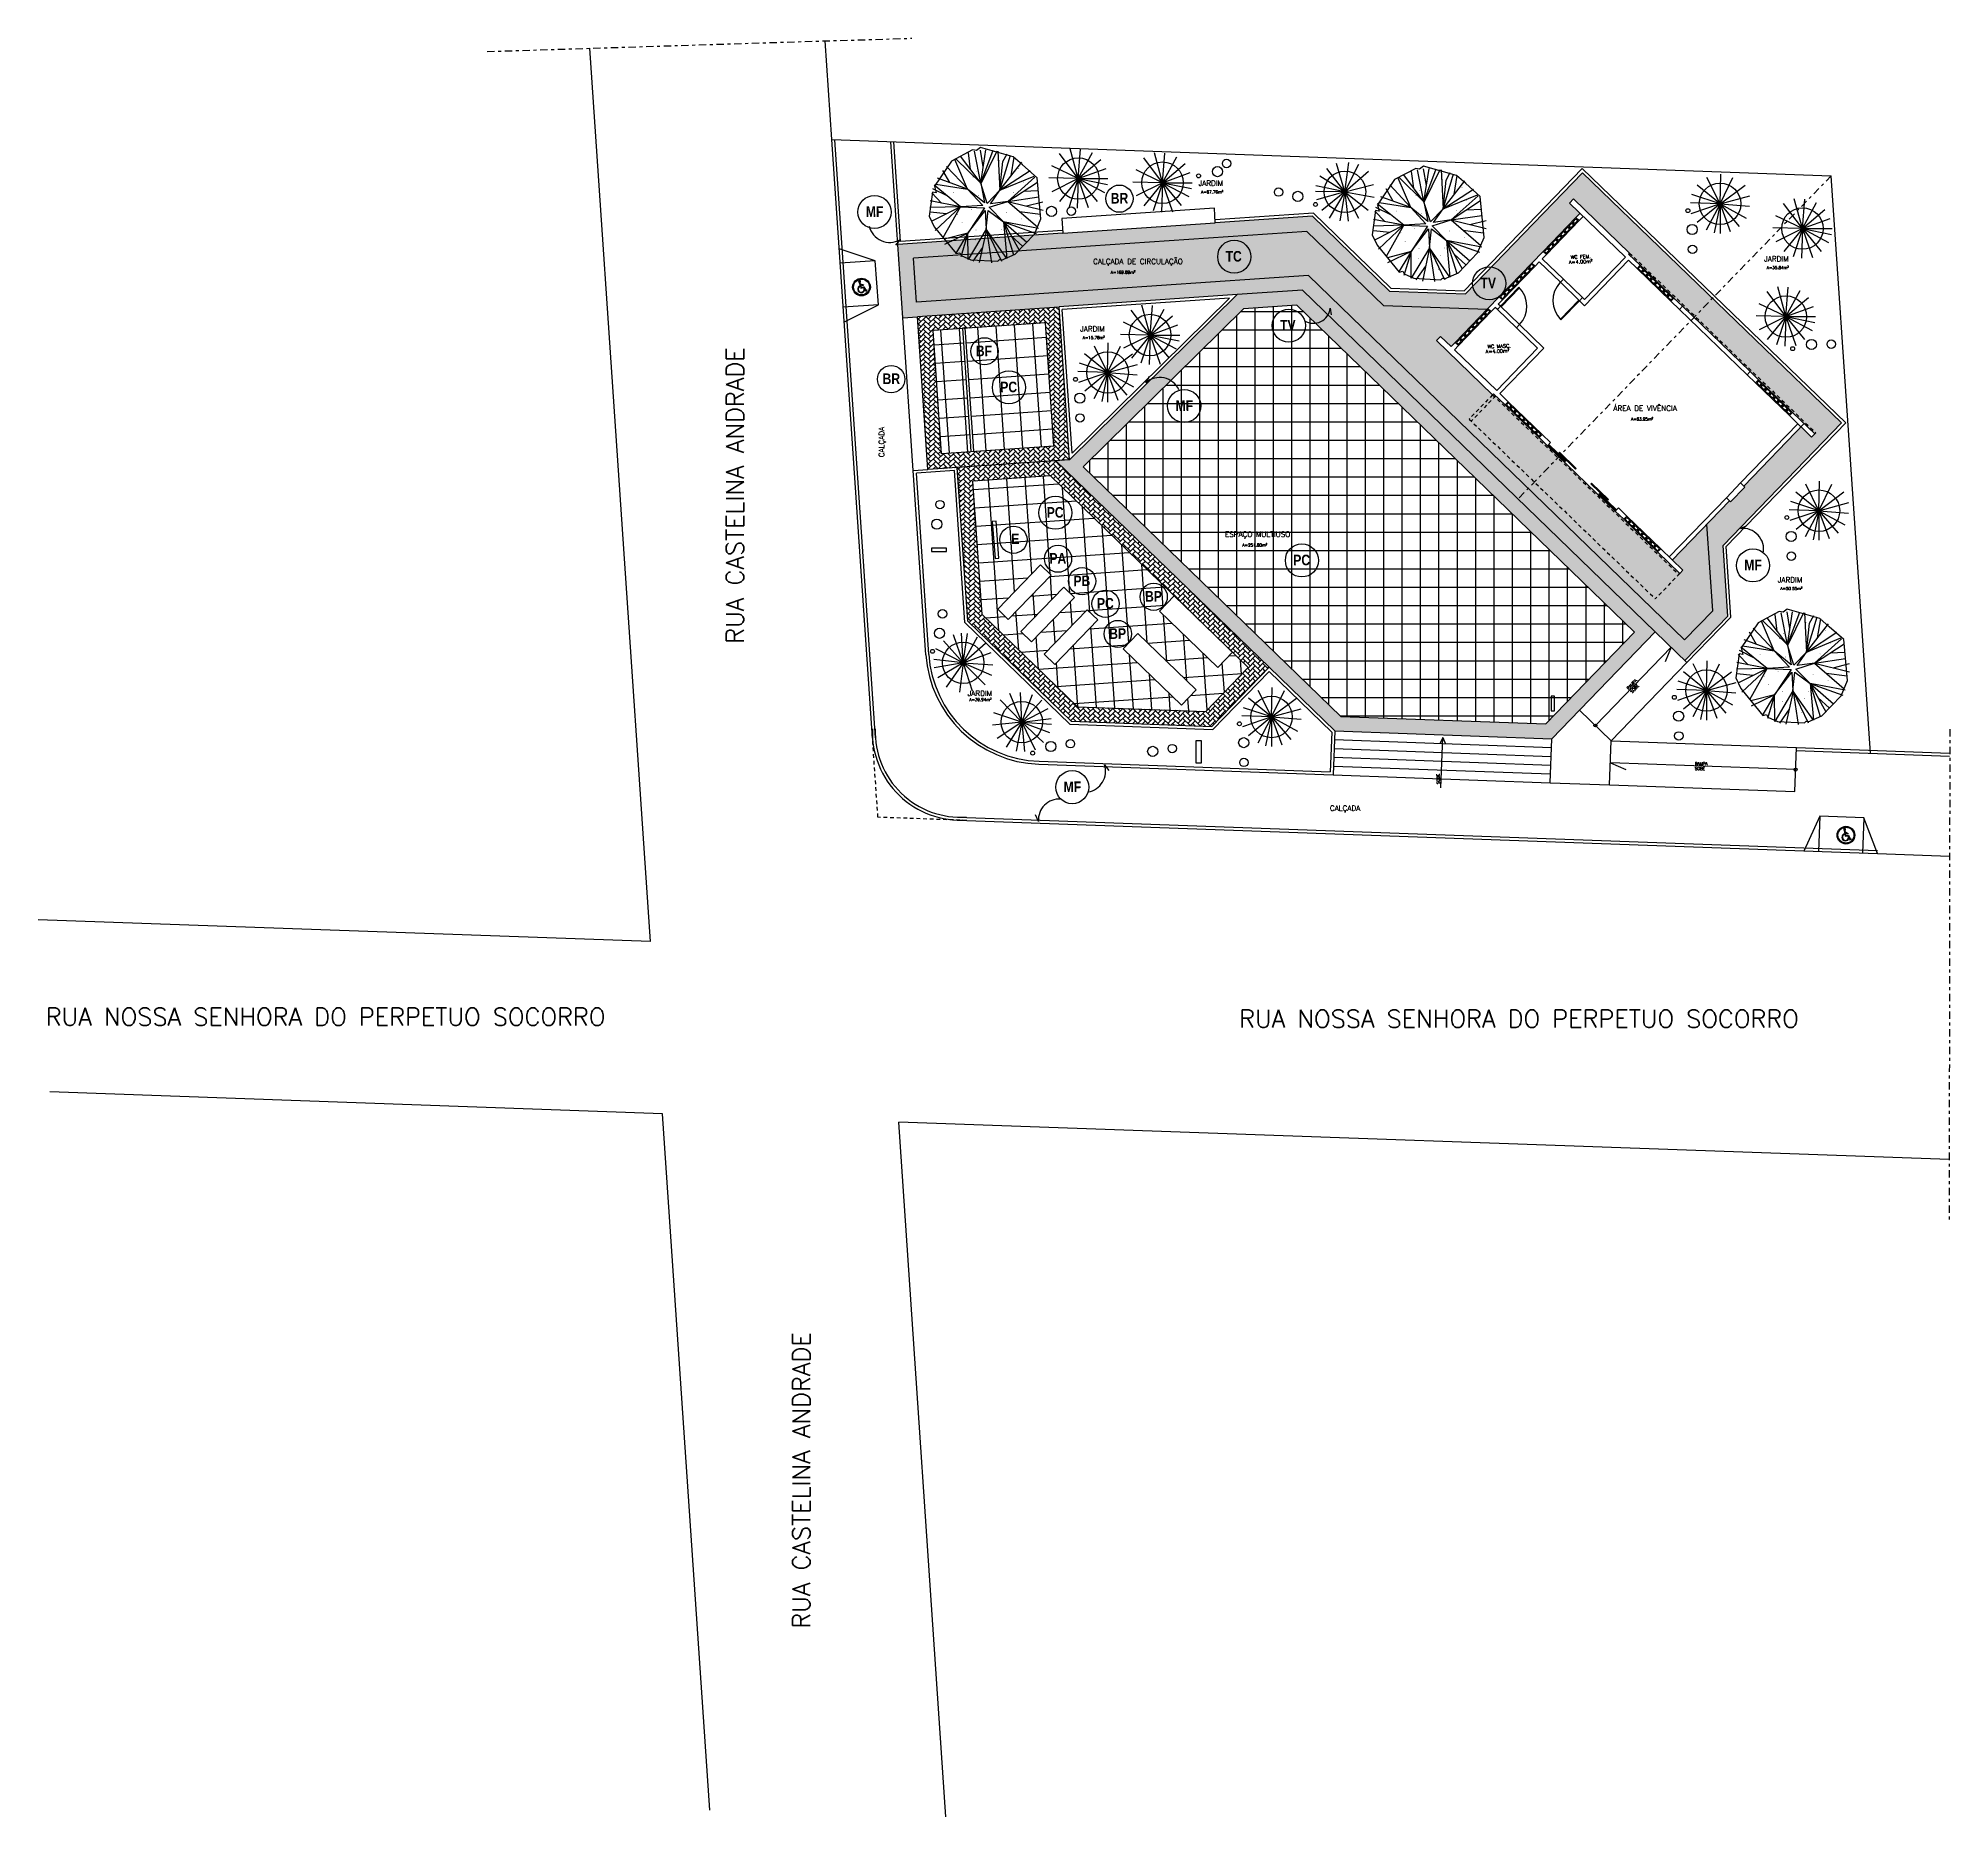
# Model space of a CAD drawing. Extents: x -599692 to 1491, y -9431878 to -451.
# Drawn here: x 1088.7 to 1153.7, y -619.3 to -558.8 of the extents above; entities that cross this region are included whole.
import ezdxf

# ---------------------------------------------------------------- set-up
doc = ezdxf.new("R2010")
doc.units = 0
doc.header["$LTSCALE"] = 0.5
doc.header["$MEASUREMENT"] = 0
doc.linetypes.add('DASHDOT', pattern=[1, 0.5, -0.25, 0, -0.25])
doc.linetypes.add('HIDDEN', pattern=[0.375, 0.25, -0.125])
for name, color, linetype in [('1', 1, 'CONTINUOUS'), ('DEMOLIR', 253, 'HIDDEN'), ('HACH', 8, 'CONTINUOUS'), ('HACHURA', 253, 'CONTINUOUS'), ('HACHURA1', 8, 'CONTINUOUS'), ('P01', 1, 'CONTINUOUS'), ('P1', 1, 'CONTINUOUS'), ('P15', 7, 'DASHDOT'), ('P2', 2, 'CONTINUOUS'), ('P3', 3, 'CONTINUOUS'), ('P4', 6, 'CONTINUOUS'), ('P6', 4, 'CONTINUOUS'), ('PROJEÇÃO COBERTA', 252, 'HIDDEN'), ('PVISTA', 1, 'CONTINUOUS'), ('TEXT', 1, 'CONTINUOUS'), ('TEXTO', 3, 'CONTINUOUS'), ('VEGETAÇÃO', 2, 'CONTINUOUS')]:
    doc.layers.add(name, color=color, linetype=linetype)
doc.styles.add('ARIAL', font='ARIALNB.TTF')
doc.styles.add('ROMANS', font='romans')
pattern_1 = [(45, (120.0618, -228.11359), (1e-17, 0.169705627), [0.36, -0.12]), (135, (120.14665, -228.02874), (1e-17, 0.169705627), [0.36, -0.12])]
pattern_2 = [(4, (120.0618, -228.1136), (-0.0435978, 0.62347753), []), (94, (120.0618, -228.1136), (-0.62347753, -0.0435978), [])]

# ---------------------------------------------------------------- blocks, each defined once
blk = doc.blocks.new('PALM')
at = {"layer": 'VEGETAÇÃO'}
for p, q in [((-0.555, 0.329), (-1.001, 1.151)), ((-0.836, 1.282), (-0.138, 0.618)), ((-0.555, 0.329), (-0.836, 1.282)), ((-0.138, 0.618), (-0.71, 1.379)), ((-0.143, 0.623), (-0.456, 1.48)), ((-0.143, 0.623), (-0.134, 1.538)), ((-0.138, 1.123), (0.048, 1.54)), ((-0.138, 0.618), (0.179, 1.521)), ((0.179, 1.521), (0.325, 0.819)), ((0.325, 0.819), (0.389, 1.485)), ((0.325, 0.819), (0.546, 1.432)), ((0.325, 0.819), (0.883, 1.244)), ((0.325, 0.819), (0.916, 1.109)), ((0.954, 1.073), (0.662, 0.162)), ((-0.555, 0.329), (-1.279, 0.745)), ((-0.833, 0.657), (-1.196, 0.877)), ((-0.555, 0.329), (-1.121, 0.995)), ((-0.01, 0.126), (-0.138, 0.618)), ((-0.138, 0.618), (-0.089, 0.109)), ((0.325, 0.819), (-0.01, 0.126)), ((0.024, 0.059), (0.325, 0.819)), ((0.662, 0.162), (1.202, 0.925)), ((0.662, 0.162), (1.341, 0.699)), ((-1.52, 0.317), (-0.555, 0.329)), ((-0.555, 0.329), (-1.483, 0.464)), ((-0.561, -0.234), (-1.483, 0.284)), ((-0.095, 0.025), (-0.561, -0.233)), ((-0.089, 0.109), (-0.555, 0.329)), ((-0.555, 0.329), (-0.095, 0.025)), ((0.662, 0.162), (0.024, 0.059)), ((0.081, 0.008), (0.662, 0.162)), ((0.571, -0.344), (0.081, 0.008)), ((0.662, 0.162), (1.466, 0.347)), ((0.662, 0.162), (1.495, 0.168)), ((0.662, 0.162), (1.477, -0.263)), ((0.992, 0.423), (1.433, 0.469)), ((1.184, 0.166), (1.501, -0.054)), ((-0.561, -0.234), (-1.536, -0.194)), ((-0.924, -0.03), (-1.491, -0.069)), ((-1.081, -0.212), (-1.49, -0.411)), ((-0.561, -0.234), (-1.354, -0.52)), ((-0.561, -0.234), (-1.241, -0.905)), ((-1.147, -1.018), (-0.561, -0.234)), ((-0.292, -0.484), (-1.123, -1.043)), ((-0.292, -0.484), (-0.987, -1.169)), ((-0.292, -0.484), (-0.716, -1.345)), ((-0.561, -0.233), (-0.112, -0.077)), ((-0.292, -0.484), (-0.381, -1.468)), ((-0.292, -0.484), (-0.027, -0.071)), ((-0.112, -0.077), (-0.292, -0.484)), ((-0.292, -0.484), (-0.217, -1.263)), ((-0.029, -1.51), (-0.292, -0.484)), ((-0.027, -0.071), (0.255, -0.569)), ((0.255, -0.569), (0.047, -0.066)), ((0.047, -0.066), (0.571, -0.344)), ((1.434, -0.306), (0.571, -0.344)), ((0.571, -0.344), (1.423, -0.469)), ((0.571, -0.344), (1.064, -1.055)), ((0.577, -0.353), (1.247, -0.83)), ((1.057, -0.044), (1.492, -0.162)), ((1.072, -0.418), (1.322, -0.704)), ((-0.922, -0.59), (-1.304, -0.684)), ((-0.507, -0.922), (-0.487, -1.439)), ((0.246, -0.564), (-0.003, -1.51)), ((0.255, -0.569), (0.103, -1.505)), ((0.246, -0.564), (0.931, -1.175)), ((1.042, -1.077), (0.246, -0.564)), ((0.255, -0.569), (0.591, -1.381)), ((0.255, -0.569), (0.296, -1.476)), ((0.275, -1.015), (0.439, -1.439)), ((0.596, -0.875), (0.745, -1.303)), ((-0.217, -1.263), (-0.285, -1.488))]:
    blk.add_line(p, q, dxfattribs=at)
blk.add_lwpolyline([(-0.705, 1.357), (-1.04, 1.123), (-1.439, 0.492), (-1.527, 0.05), (-1.205, -1.011), (-0.755, -1.276), (-0.464, -1.44), (0.454, -1.51), (0.543, -1.409), (0.65, -1.409), (1.15, -0.998), (1.461, -0.24), (1.385, -0.076), (1.486, -0.076), (1.442, 0.58), (1.252, 0.833), (0.53, 1.427), (0.435, 1.382), (0.384, 1.446), (0.106, 1.509), (-0.616, 1.401), (-0.648, 1.351), (-0.73, 1.351)], close=True, dxfattribs=at)
for points, const_width in [([(-0.494, 1.142, 1), (-0.484, 1.142, 1)], 0.00956), ([(-0.007, 1.414, 1), (0.003, 1.414, 1)], 0.00956), ([(-0.551, 0.543, 1), (-0.541, 0.543, 1)], 0.00956), ([(-0.488, 0.764, 1), (-0.478, 0.764, 1)], 0.00956), ([(0.082, 0.959, 1), (0.092, 0.959, 1)], 0.00956), ([(0.126, 0.694, 1), (0.136, 0.694, 1)], 0.00956), ([(0.531, 0.58, 1), (0.541, 0.58, 1)], 0.00956), ([(-1.045, 0.025, 1), (-1.035, 0.025, 1)], 0.00956), ([(-1.019, 0.157, 1), (-1.01, 0.157, 1)], 0.00956), ([(-0.589, 0.069, 1), (-0.579, 0.069, 1)], 0.00956), ([(0.354, 0.183, 1), (0.364, 0.183, 1)], 0.00956), ([(0.69, 0.378, 1), (0.699, 0.378, 1)], 0.00956), ([(-1.38, -0.36, 1), (-1.371, -0.36, 1)], 0.00956), ([(-0.665, -0.506, 1), (-0.655, -0.506, 1)], 0.00956), ([(0.24, -0.24, 1), (0.25, -0.24, 1)], 0.00956), ([(0.726, -0.184, 1), (0.727, -0.184, 1)], 0.000956), ([(0.924, -0.177, 1), (0.934, -0.177, 1)], 0.00956), ([(-0.88, -0.828, 1), (-0.871, -0.828, 1)], 0.00956), ([(0.418, -0.847, 1), (0.427, -0.847, 1)], 0.00956), ([(0.487, -0.689, 1), (0.497, -0.689, 1)], 0.00956), ([(-0.678, -1.156, 1), (-0.668, -1.156, 1)], 0.00956), ([(-0.121, -1.263, 1), (-0.111, -1.263, 1)], 0.00956)]:
    blk.add_lwpolyline(points, format="xyb", close=True, dxfattribs=dict(at, const_width=const_width))
blk = doc.blocks.new('A$C09504A52')
at = {"layer": 'VEGETAÇÃO', "linetype": 'Continuous', "ltscale": 3, "xscale": 2.1, "yscale": 2.1, "zscale": 2.1}
blk.add_blockref('PALM', (3.23, 3.17), dxfattribs=at)
blk = doc.blocks.new('A$C44756B37')
at = {"layer": 'PVISTA'}
for p, q in [((0.126, 0.484), (0.143, 0.324)), ((0.146, 0.304), (0.155, 0.219)), ((0.155, 0.483), (0.162, 0.42)), ((0.155, 0.219), (0.287, 0.219)), ((0.162, 0.42), (0.302, 0.338)), ((0.166, 0.385), (0.181, 0.248)), ((0.166, 0.385), (0.287, 0.314)), ((0.181, 0.248), (0.306, 0.248)), ((0.302, 0.338), (0.287, 0.314)), ((0.287, 0.219), (0.304, 0.177)), ((0.306, 0.248), (0.375, 0.079)), ((0.322, 0.133), (0.359, 0.042)), ((0.359, 0.042), (0.42, 0.067)), ((0.375, 0.079), (0.409, 0.093)), ((0.409, 0.093), (0.42, 0.067))]:
    blk.add_line(p, q, dxfattribs=at)
blk.add_lwpolyline([(0.146, 0.304, 2.388986), (0.304, 0.177, -0.830114)], format="xyb", dxfattribs=at)
for centre, radius, start, end in [((0.162, 0.163), 0.163, 96.68672, 349.39311), ((0.143, 0.53), 0.0491, 284.79355, 250.31075)]:
    blk.add_arc(centre, radius, start, end, dxfattribs=at)
blk = doc.blocks.new('A$C6E743D22')
at = {"layer": '1', "ltscale": 3}
h = blk.add_hatch(color=256, dxfattribs=at)
h.paths.add_polyline_path([(0, 0.408, 1), (0.816, 0.408, 1)])
h.paths.add_polyline_path([(0.776, 0.408, -1), (0.04, 0.408, -1)], flags=16)
h.paths.add_polyline_path([(0.624, 0.24), (0.635, 0.213), (0.574, 0.188), (0.537, 0.279, -0.360974), (0.377, 0.147, -0.943286), (0.359, 0.471), (0.341, 0.631, -6.596073), (0.37, 0.63), (0.377, 0.567), (0.517, 0.485), (0.502, 0.46), (0.381, 0.531), (0.396, 0.395), (0.522, 0.395), (0.59, 0.226)], flags=0)
h.paths.add_polyline_path([(0.519, 0.324, -2.386956), (0.361, 0.451), (0.37, 0.366), (0.502, 0.366)], flags=0)
h = blk.add_hatch(color=256, dxfattribs=at)
h.paths.add_polyline_path([(0.37, 0.63), (0.377, 0.567), (0.517, 0.485), (0.502, 0.46), (0.381, 0.531), (0.396, 0.395), (0.522, 0.395), (0.59, 0.226), (0.624, 0.24), (0.635, 0.213), (0.574, 0.188), (0.537, 0.279, -0.360974), (0.377, 0.147, -0.943286), (0.359, 0.471), (0.341, 0.631, -6.596073)])
h.paths.add_polyline_path([(0.519, 0.324), (0.502, 0.366), (0.37, 0.366), (0.361, 0.451, 2.386956)])
at = {"layer": 'TEXT'}
for radius in [0.408, 0.368]:
    blk.add_circle((0.408, 0.408), radius, dxfattribs=at)
at = {"layer": 'HACH', "ltscale": 3}
blk.add_blockref('A$C44756B37', (0.215, 0.147), dxfattribs=at)
blk = doc.blocks.new('A$C206D7CE9')
at = {"layer": 'HACH', "ltscale": 3, "xscale": 5.510876380422942, "yscale": 5.510876380422942, "zscale": 5.510876380422942}
blk.add_blockref('A$C6E743D22', (0, 0), dxfattribs=at)
blk = doc.blocks.new('A$C53B24436')
at = {"layer": 'PVISTA', "xscale": 0.2675669915776192, "yscale": 0.2675669915776192, "zscale": 0.2675669915776192, "rotation": 16.99718398011538}
blk.add_blockref('A$C206D7CE9', (-0.07, 0.03), dxfattribs=at)

msp = doc.modelspace()

# ---------------------------------------------------------------- hatches: boundary and pattern name
at = {"layer": 'HACHURA'}
h = msp.add_hatch(dxfattribs=at)
h.set_pattern_fill('AR-HBONE', color=256, scale=0.03, style=0)
h.set_pattern_definition(pattern_1)
h.paths.add_polyline_path([(1118.45, -566.299), (1118.552, -567.796), (1131.873, -566.889), (1144.661, -579.278), (1145.622, -578.287), (1145.422, -575.347), (1144.245, -576.566), (1144.605, -576.913), (1144.5, -577.021), (1143.745, -576.291), (1142.594, -575.18), (1142.306, -574.902), (1140.005, -572.679), (1139.717, -572.401), (1138.566, -571.29), (1138.17, -570.908), (1138.135, -570.944), (1136.229, -569.103), (1136.368, -568.959), (1136.728, -569.306), (1136.867, -569.163), (1137.953, -568.038), (1134.422, -567.909), (1131.821, -565.389)])
h = msp.add_hatch(dxfattribs=at)
h.set_pattern_fill('AR-HBONE', color=256, scale=0.03, style=0)
h.set_pattern_definition(pattern_1)
h.paths.add_polyline_path([(1118.586, -568.294), (1118.939, -573.487), (1119.937, -573.419), (1123.752, -573.159), (1123.399, -567.967)])
h.paths.add_polyline_path([(1122.934, -568.5), (1123.219, -572.694), (1119.404, -572.954), (1119.118, -568.759)], flags=16)
h = msp.add_hatch(dxfattribs=at)
h.set_pattern_fill('AR-HBONE', color=256, scale=0.03, style=0)
h.set_pattern_definition(pattern_1)
h.paths.add_polyline_path([(1129.448, -567.539), (1123.752, -573.159), (1123.288, -573.191), (1130.534, -580.211), (1132.766, -582.373), (1140.15, -582.641), (1143.667, -579.011), (1131.67, -567.388)])
h.paths.add_polyline_path([(1131.481, -567.902), (1142.96, -579.022), (1139.946, -582.134), (1132.976, -581.881), (1124.221, -573.399), (1129.667, -568.025)], flags=16)
h.paths.add_polyline_path([(1129.608, -575.983), (1130.572, -575.983), (1130.572, -576.158), (1129.608, -576.158)], flags=8)
h.paths.add_polyline_path([(1128.989, -575.554), (1131.53, -575.554), (1131.53, -575.884), (1128.989, -575.884)], flags=8)
h = msp.add_hatch(dxfattribs=at)
h.set_pattern_fill('NET', color=256, scale=5, style=0)
h.set_pattern_definition([(0, (120.0618, -228.1136), (0, 0.625), []), (90, (120.0618, -228.1136), (-0.625, 4e-17), [])])
h.paths.add_polyline_path([(1131.481, -567.902), (1129.667, -568.025), (1124.221, -573.399), (1132.976, -581.881), (1139.946, -582.134), (1142.96, -579.022)])
h.paths.add_polyline_path([(1129.608, -576.158), (1130.572, -576.158), (1130.572, -575.983), (1129.608, -575.983)], flags=24)
h.paths.add_polyline_path([(1128.989, -575.884), (1131.53, -575.884), (1131.53, -575.554), (1128.989, -575.554)], flags=24)
h = msp.add_hatch(dxfattribs=at)
h.set_pattern_fill('NET', color=256, scale=5, angle=4, style=0)
h.set_pattern_definition(pattern_2)
h.paths.add_polyline_path([(1122.934, -568.5), (1120.208, -568.685), (1120.501, -572.879), (1123.219, -572.694)])
h.paths.add_polyline_path([(1120.108, -568.692), (1119.118, -568.759), (1119.404, -572.954), (1120.401, -572.886)])
h = msp.add_hatch(dxfattribs=at)
h.set_pattern_fill('NET', color=256, scale=5, angle=4, style=0)
h.set_pattern_definition(pattern_2)
h.paths.add_polyline_path([(1123.1, -573.705), (1120.47, -573.884), (1120.778, -578.417), (1124.018, -581.555), (1128.382, -581.714), (1129.827, -580.222), (1129.295, -579.706), (1128.798, -580.221), (1126.812, -578.304), (1127.312, -577.786)])
h.paths.add_polyline_path([(1123.556, -577.49), (1123.916, -577.837), (1122.457, -579.348), (1122.097, -579)], flags=16)
h.paths.add_polyline_path([(1123.128, -577.074), (1121.669, -578.585), (1121.31, -578.237), (1122.769, -576.727)], flags=16)
h.paths.add_polyline_path([(1124.349, -578.257), (1124.709, -578.604), (1123.25, -580.115), (1122.891, -579.767)], flags=16)
h.paths.add_polyline_path([(1126.074, -579.064), (1128.059, -580.982), (1127.559, -581.5), (1125.574, -579.582)], flags=16)
at = {"layer": 'P01'}
h = msp.add_hatch(dxfattribs=at)
h.set_pattern_fill('AR-HBONE', color=256, scale=0.03, style=0)
h.set_pattern_definition(pattern_1)
h.paths.add_polyline_path([(1144.673, -579.985), (1146.136, -578.475), (1145.972, -576.072), (1149.998, -571.904), (1145.61, -567.666), (1144.984, -568.312), (1146.891, -570.155), (1147.179, -570.432), (1148.33, -571.544), (1149.085, -572.273), (1148.981, -572.381), (1148.621, -572.034), (1146.676, -574.048), (1146.712, -574.083), (1146.226, -574.586), (1146.19, -574.551), (1145.422, -575.347), (1145.622, -578.287), (1144.661, -579.278), (1131.873, -566.889), (1118.552, -567.796), (1118.45, -566.299), (1131.821, -565.389), (1134.422, -567.909), (1137.953, -568.038), (1137.978, -568.012), (1138.36, -567.616), (1139.472, -566.465), (1139.854, -566.069), (1140.965, -564.918), (1141.104, -564.775), (1140.744, -564.427), (1140.883, -564.283), (1142.79, -566.124), (1142.755, -566.16), (1143.151, -566.542), (1144.302, -567.654), (1144.589, -567.932), (1144.984, -568.312), (1145.61, -567.666), (1141.186, -563.394), (1137.211, -567.51), (1134.632, -567.417), (1132.009, -564.875), (1117.917, -565.834), (1118.087, -568.328), (1118.586, -568.294), (1123.399, -567.967), (1123.398, -567.951), (1129.448, -567.539), (1131.67, -567.388)])
h = msp.add_hatch(dxfattribs=at)
h.set_pattern_fill('AR-HBONE', color=256, scale=0.03, style=0)
h.set_pattern_definition(pattern_1)
h.paths.add_polyline_path([(1123.288, -573.191), (1119.937, -573.419), (1120.292, -578.642), (1123.807, -582.048), (1128.586, -582.222), (1130.534, -580.211)])
h.paths.add_polyline_path([(1129.827, -580.222), (1128.382, -581.714), (1124.018, -581.555), (1120.778, -578.417), (1120.47, -573.884), (1123.1, -573.705)], flags=16)

# ---------------------------------------------------------------- linework, layer by layer
at = {"layer": 'DEMOLIR'}
for p, q in [((1117.238, -585.312), (1117.033, -582.303)), ((1120.252, -585.421), (1117.238, -585.312))]:
    msp.add_line(p, q, dxfattribs=at)
at = {"layer": 'HACHURA1', "linetype": 'Continuous'}
for p, q in [((1117.993, -565.668), (1117.834, -565.854)), ((1132.616, -568), (1132.645, -568.231)), ((1126.347, -570.536), (1126.466, -570.322)), ((1146.559, -575.493), (1146.779, -575.385)), ((1124.943, -583.528), (1125.093, -583.722)), ((1122.695, -585.455), (1122.597, -585.23))]:
    msp.add_line(p, q, dxfattribs=at)
for centre, radius, start, end in [((1117.638, -565.049), 0.713, 192.90255, 299.84069), ((1132.046, -567.941), 0.573, 237.77669, 354.07188), ((1126.819, -571.071), 0.713, 24.49942, 131.43756), ((1146.638, -576.201), 0.713, 349.42946, 96.3676), ((1124.265, -583.749), 0.713, 279.63811, 18.09459), ((1123.406, -585.404), 0.713, 86.47191, 184.06463)]:
    msp.add_arc(centre, radius, start, end, dxfattribs=at)
at = {"layer": 'P1'}
for p, q in [((1139.854, -566.069), (1140.965, -564.918)), ((1141.073, -565.023), (1139.962, -566.174)), ((1140.656, -565.454), (1140.548, -565.35)), ((1140.795, -565.31), (1140.687, -565.206)), ((1140.934, -565.167), (1140.826, -565.062)), ((1118.087, -568.328), (1117.917, -565.834)), ((1131.821, -565.389), (1118.45, -566.299)), ((1134.422, -567.909), (1131.821, -565.389)), ((1140.101, -566.03), (1139.993, -565.926)), ((1140.24, -565.886), (1140.132, -565.782)), ((1140.378, -565.742), (1140.271, -565.638)), ((1140.517, -565.598), (1140.41, -565.494)), ((1118.552, -567.796), (1118.45, -566.299)), ((1139.472, -566.465), (1138.36, -567.616)), ((1138.468, -567.72), (1139.58, -566.569)), ((1139.441, -566.713), (1139.333, -566.609)), ((1143.046, -566.65), (1144.197, -567.762)), ((1144.302, -567.654), (1143.151, -566.542)), ((1143.19, -566.789), (1143.294, -566.681)), ((1131.873, -566.889), (1118.552, -567.796)), ((1144.661, -579.278), (1131.873, -566.889)), ((1138.746, -567.432), (1138.638, -567.328)), ((1138.885, -567.289), (1138.777, -567.184)), ((1139.024, -567.145), (1138.916, -567.041)), ((1139.163, -567.001), (1139.055, -566.897)), ((1139.302, -566.857), (1139.194, -566.753)), ((1140.438, -567.12), (1141.085, -567.745)), ((1140.542, -567.012), (1141.189, -567.637)), ((1143.334, -566.928), (1143.438, -566.82)), ((1143.478, -567.067), (1143.582, -566.959)), ((1143.622, -567.206), (1143.726, -567.098)), ((1143.766, -567.345), (1143.87, -567.237)), ((1123.399, -567.967), (1118.586, -568.294)), ((1131.67, -567.388), (1129.448, -567.539)), ((1131.481, -567.902), (1129.667, -568.025)), ((1142.96, -579.022), (1131.481, -567.902)), ((1143.667, -579.011), (1131.67, -567.388)), ((1134.422, -567.909), (1137.953, -568.038)), ((1138.401, -567.934), (1139.049, -568.559)), ((1138.607, -567.576), (1138.499, -567.472)), ((1143.91, -567.484), (1144.014, -567.376)), ((1144.053, -567.623), (1144.158, -567.515)), ((1146.891, -570.155), (1144.589, -567.932)), ((1122.934, -568.5), (1119.118, -568.759)), ((1123.219, -572.694), (1122.934, -568.5)), ((1124.221, -573.399), (1129.667, -568.025)), ((1137.978, -568.012), (1136.867, -569.163)), ((1136.975, -569.267), (1138.086, -568.116)), ((1137.53, -568.691), (1137.422, -568.587)), ((1137.669, -568.547), (1137.561, -568.443)), ((1137.808, -568.404), (1137.7, -568.299)), ((1137.947, -568.26), (1137.839, -568.156)), ((1138.297, -568.041), (1138.944, -568.667)), ((1144.485, -568.04), (1146.787, -570.262)), ((1119.404, -572.954), (1119.118, -568.759)), ((1137.114, -569.123), (1137.006, -569.019)), ((1137.253, -568.979), (1137.145, -568.875)), ((1137.391, -568.835), (1137.284, -568.731)), ((1147.075, -570.54), (1148.226, -571.652)), ((1148.33, -571.544), (1147.179, -570.432)), ((1147.219, -570.679), (1147.323, -570.571)), ((1139.821, -572.293), (1138.67, -571.182)), ((1147.362, -570.818), (1147.467, -570.71)), ((1147.506, -570.957), (1147.61, -570.849)), ((1147.65, -571.096), (1147.754, -570.988)), ((1147.794, -571.235), (1147.898, -571.127)), ((1138.566, -571.29), (1139.717, -572.401)), ((1138.71, -571.429), (1138.814, -571.321)), ((1138.854, -571.568), (1138.958, -571.46)), ((1138.997, -571.707), (1139.102, -571.599)), ((1139.141, -571.846), (1139.246, -571.738)), ((1139.285, -571.985), (1139.389, -571.877)), ((1147.938, -571.374), (1148.042, -571.266)), ((1148.082, -571.513), (1148.186, -571.405)), ((1139.429, -572.124), (1139.533, -572.016)), ((1139.573, -572.262), (1139.677, -572.155)), ((1146.568, -573.944), (1148.513, -571.93)), ((1146.676, -574.048), (1148.725, -571.926)), ((1123.219, -572.694), (1119.404, -572.954)), ((1123.752, -573.159), (1119.937, -573.419)), ((1140.005, -572.679), (1142.306, -574.902)), ((1123.1, -573.705), (1120.47, -573.884)), ((1129.827, -580.222), (1123.1, -573.705)), ((1130.534, -580.211), (1123.288, -573.191)), ((1132.976, -581.881), (1124.221, -573.399)), ((1120.778, -578.417), (1120.47, -573.884)), ((1144.137, -576.461), (1146.082, -574.447)), ((1143.849, -576.184), (1142.698, -575.072)), ((1144.245, -576.566), (1146.19, -574.551)), ((1142.594, -575.18), (1143.745, -576.291)), ((1142.738, -575.319), (1142.842, -575.211)), ((1142.882, -575.458), (1142.986, -575.35)), ((1143.026, -575.597), (1143.13, -575.489)), ((1143.17, -575.736), (1143.274, -575.628)), ((1143.313, -575.875), (1143.418, -575.767)), ((1145.622, -578.287), (1145.422, -575.347)), ((1143.457, -576.014), (1143.562, -575.906)), ((1143.601, -576.153), (1143.705, -576.045)), ((1145.622, -578.287), (1144.661, -579.278)), ((1124.018, -581.555), (1120.778, -578.417)), ((1142.96, -579.022), (1139.946, -582.134)), ((1143.667, -579.011), (1144.744, -580.055)), ((1141.629, -582.193), (1144.206, -579.533)), ((1144.206, -579.533), (1143.998, -580.031)), ((1144.206, -579.533), (1144.206, -579.533)), ((1128.382, -581.714), (1129.827, -580.222)), ((1124.018, -581.555), (1128.382, -581.714)), ((1132.976, -581.881), (1139.946, -582.134)), ((1132.755, -582.673), (1140.139, -582.941)), ((1132.766, -582.373), (1140.15, -582.641)), ((1136.44, -582.599), (1136.347, -582.79)), ((1136.378, -584.311), (1136.44, -582.599)), ((1136.44, -582.599), (1136.519, -582.796)), ((1132.723, -583.573), (1140.106, -583.841)), ((1132.733, -583.273), (1140.117, -583.541)), ((1132.744, -582.973), (1140.128, -583.241)), ((1148.436, -583.693), (1142.14, -583.464)), ((1142.14, -583.464), (1142.67, -583.694)), ((1132.712, -583.872), (1140.096, -584.14))]:
    msp.add_line(p, q, dxfattribs=at)
for centre, radius in [((1125.447, -564.275), 0.463), ((1117.122, -564.729), 0.563), ((1129.352, -566.249), 0.563), ((1138.019, -567.155), 0.563), ((1131.206, -568.594), 0.563), ((1120.861, -569.466), 0.463), ((1117.69, -570.413), 0.463), ((1121.691, -570.693), 0.563), ((1127.651, -571.326), 0.563), ((1123.271, -574.957), 0.563), ((1121.845, -575.874), 0.463), ((1123.361, -576.52), 0.463), ((1131.652, -576.578), 0.563), ((1146.986, -576.748), 0.563), ((1124.178, -577.286), 0.463), ((1124.978, -578.051), 0.463), ((1126.613, -577.813), 0.463), ((1125.395, -579.079), 0.463), ((1141.629, -582.193), 0.05), ((1123.845, -584.291), 0.563), ((1148.436, -583.693), 0.05)]:
    msp.add_circle(centre, radius, dxfattribs=at)
for centre, start, end in [((1138.401, -567.934), 316, 46), ((1141.085, -567.745), 136, 226)]:
    msp.add_arc(centre, 0.9, start, end, dxfattribs=at)
at = {"layer": 'P15'}
for p, q in [((1103.957, -559.269), (1118.393, -558.818)), ((1149.647, -563.499), (1139, -574.489)), ((1153.678, -582.319), (1153.656, -599.074))]:
    msp.add_line(p, q, dxfattribs=at)
at = {"layer": 'P2'}
for p, q in [((1118.087, -568.328), (1118.586, -568.294)), ((1118.44, -573.521), (1118.087, -568.328)), ((1118.939, -573.487), (1118.586, -568.294)), ((1118.44, -573.521), (1118.939, -573.487))]:
    msp.add_line(p, q, dxfattribs=at)
at = {"layer": 'P2', "lineweight": 30}
for p, q in [((1143.667, -579.011), (1140.15, -582.641)), ((1144.744, -580.055), (1142.167, -582.715)), ((1142.167, -582.715), (1141.09, -581.671)), ((1140.096, -584.14), (1140.15, -582.641)), ((1142.113, -584.214), (1142.167, -582.715)), ((1142.167, -582.715), (1148.463, -582.943)), ((1148.409, -584.442), (1148.463, -582.943)), ((1140.096, -584.14), (1142.113, -584.214)), ((1142.113, -584.214), (1148.409, -584.442))]:
    msp.add_line(p, q, dxfattribs=at)
at = {"layer": 'P2'}
for points in [[(1123.521, -565.453), (1128.709, -565.101), (1128.677, -564.602), (1123.489, -564.954)], [(1140.753, -565.311), (1140.656, -565.412), (1140.591, -565.349), (1140.688, -565.249)], [(1140.892, -565.167), (1140.795, -565.268), (1140.73, -565.205), (1140.827, -565.105)], [(1141.031, -565.023), (1140.933, -565.124), (1140.869, -565.062), (1140.966, -564.961)], [(1140.058, -566.031), (1139.961, -566.131), (1139.896, -566.069), (1139.993, -565.968)], [(1140.197, -565.887), (1140.1, -565.987), (1140.035, -565.925), (1140.132, -565.824)], [(1140.336, -565.743), (1140.239, -565.843), (1140.174, -565.781), (1140.271, -565.68)], [(1140.475, -565.599), (1140.378, -565.7), (1140.313, -565.637), (1140.41, -565.536)], [(1140.614, -565.455), (1140.517, -565.556), (1140.452, -565.493), (1140.549, -565.393)], [(1139.301, -566.815), (1139.398, -566.714), (1139.334, -566.651), (1139.236, -566.752)], [(1139.44, -566.671), (1139.537, -566.57), (1139.472, -566.507), (1139.375, -566.608)], [(1143.089, -566.649), (1143.19, -566.747), (1143.252, -566.682), (1143.151, -566.585)], [(1138.401, -567.934), (1139.026, -567.286), (1139.048, -567.307), (1138.423, -567.954)], [(1138.745, -567.39), (1138.843, -567.289), (1138.778, -567.227), (1138.681, -567.328)], [(1138.884, -567.246), (1138.981, -567.145), (1138.917, -567.083), (1138.819, -567.184)], [(1139.023, -567.102), (1139.12, -567.002), (1139.056, -566.939), (1138.958, -567.04)], [(1139.162, -566.958), (1139.259, -566.858), (1139.195, -566.795), (1139.097, -566.896)], [(1143.233, -566.788), (1143.333, -566.886), (1143.396, -566.821), (1143.295, -566.724)], [(1143.377, -566.927), (1143.477, -567.025), (1143.54, -566.96), (1143.439, -566.863)], [(1143.52, -567.066), (1143.621, -567.164), (1143.684, -567.099), (1143.583, -567.002)], [(1143.664, -567.205), (1143.765, -567.302), (1143.827, -567.238), (1143.727, -567.14)], [(1143.808, -567.344), (1143.909, -567.441), (1143.971, -567.377), (1143.871, -567.279)], [(1138.467, -567.678), (1138.565, -567.577), (1138.5, -567.515), (1138.403, -567.615)], [(1138.606, -567.534), (1138.704, -567.433), (1138.639, -567.371), (1138.542, -567.471)], [(1141.085, -567.745), (1140.46, -568.393), (1140.439, -568.372), (1141.064, -567.724)], [(1143.952, -567.483), (1144.053, -567.58), (1144.115, -567.516), (1144.015, -567.418)], [(1144.096, -567.622), (1144.197, -567.719), (1144.259, -567.654), (1144.158, -567.557)], [(1137.391, -568.793), (1137.488, -568.692), (1137.423, -568.63), (1137.326, -568.73)], [(1137.53, -568.649), (1137.627, -568.548), (1137.562, -568.486), (1137.465, -568.586)], [(1137.669, -568.505), (1137.766, -568.404), (1137.701, -568.342), (1137.604, -568.443)], [(1137.807, -568.361), (1137.905, -568.26), (1137.84, -568.198), (1137.743, -568.299)], [(1137.946, -568.217), (1138.044, -568.117), (1137.979, -568.054), (1137.882, -568.155)], [(1120.501, -572.863), (1120.208, -568.673), (1120.108, -568.68), (1120.401, -572.87)], [(1136.974, -569.224), (1137.071, -569.124), (1137.006, -569.061), (1136.909, -569.162)], [(1137.113, -569.081), (1137.21, -568.98), (1137.145, -568.917), (1137.048, -569.018)], [(1137.252, -568.937), (1137.349, -568.836), (1137.284, -568.773), (1137.187, -568.874)], [(1147.117, -570.54), (1147.218, -570.637), (1147.28, -570.572), (1147.18, -570.475)], [(1138.608, -571.289), (1138.709, -571.386), (1138.771, -571.322), (1138.671, -571.224)], [(1147.261, -570.678), (1147.362, -570.776), (1147.424, -570.711), (1147.323, -570.614)], [(1147.405, -570.817), (1147.506, -570.915), (1147.568, -570.85), (1147.467, -570.753)], [(1147.549, -570.956), (1147.649, -571.054), (1147.712, -570.989), (1147.611, -570.892)], [(1147.693, -571.095), (1147.793, -571.193), (1147.856, -571.128), (1147.755, -571.031)], [(1147.836, -571.234), (1147.937, -571.331), (1148, -571.267), (1147.899, -571.169)], [(1138.752, -571.428), (1138.853, -571.525), (1138.915, -571.461), (1138.815, -571.363)], [(1138.896, -571.567), (1138.997, -571.664), (1139.059, -571.6), (1138.959, -571.502)], [(1139.04, -571.706), (1139.141, -571.803), (1139.203, -571.739), (1139.102, -571.641)], [(1139.184, -571.845), (1139.284, -571.942), (1139.347, -571.877), (1139.246, -571.78)], [(1147.98, -571.373), (1148.081, -571.47), (1148.144, -571.406), (1148.043, -571.308)], [(1148.124, -571.512), (1148.225, -571.609), (1148.287, -571.545), (1148.187, -571.447)], [(1139.328, -571.984), (1139.428, -572.081), (1139.491, -572.016), (1139.39, -571.919)], [(1139.471, -572.123), (1139.572, -572.22), (1139.635, -572.155), (1139.534, -572.058)], [(1139.615, -572.262), (1139.716, -572.359), (1139.779, -572.294), (1139.678, -572.197)], [(1140.025, -572.658), (1140.601, -573.213), (1140.622, -573.192), (1140.046, -572.636)], [(1140.383, -572.923), (1140.958, -573.478), (1140.979, -573.457), (1140.404, -572.901)], [(1142.05, -574.533), (1141.474, -573.977), (1141.495, -573.955), (1142.071, -574.511)], [(1142.327, -574.881), (1141.752, -574.325), (1141.773, -574.303), (1142.348, -574.859)], [(1142.637, -575.179), (1142.737, -575.277), (1142.8, -575.212), (1142.699, -575.115)], [(1121.352, -576.498), (1121.256, -575.241), (1121.126, -575.251), (1121.223, -576.508)], [(1142.78, -575.318), (1142.881, -575.415), (1142.944, -575.351), (1142.843, -575.253)], [(1142.924, -575.457), (1143.025, -575.554), (1143.088, -575.49), (1142.987, -575.392)], [(1143.068, -575.596), (1143.169, -575.693), (1143.231, -575.629), (1143.131, -575.531)], [(1143.212, -575.735), (1143.313, -575.832), (1143.375, -575.768), (1143.275, -575.67)], [(1143.356, -575.874), (1143.457, -575.971), (1143.519, -575.906), (1143.418, -575.809)], [(1143.5, -576.013), (1143.6, -576.11), (1143.663, -576.045), (1143.562, -575.948)], [(1143.644, -576.152), (1143.744, -576.249), (1143.807, -576.184), (1143.706, -576.087)], [(1121.669, -578.585), (1123.128, -577.074), (1122.769, -576.727), (1121.31, -578.237)], [(1122.457, -579.348), (1123.916, -577.837), (1123.556, -577.49), (1122.097, -579)], [(1123.25, -580.115), (1124.709, -578.604), (1124.349, -578.257), (1122.891, -579.767)], [(1129.298, -579.703), (1127.312, -577.786), (1126.812, -578.304), (1128.798, -580.221)], [(1128.059, -580.982), (1126.074, -579.064), (1125.574, -579.582), (1127.559, -581.5)]]:
    msp.add_lwpolyline(points, close=True, dxfattribs=at)
at = {"layer": 'P3', "lineweight": 30}
for p, q in [((1109.512, -589.539), (1107.445, -559.16)), ((1115.67, -562.265), (1115.441, -558.911)), ((1117.055, -582.616), (1115.67, -562.265)), ((1115.67, -562.265), (1149.647, -563.499)), ((1117.154, -582.609), (1115.77, -562.269)), ((1117.917, -565.834), (1117.679, -562.338)), ((1118.01, -565.728), (1117.78, -562.342)), ((1141.184, -563.253), (1137.17, -567.409)), ((1141.186, -563.394), (1137.211, -567.51)), ((1150.139, -571.901), (1141.184, -563.253)), ((1149.998, -571.904), (1141.186, -563.394)), ((1150.984, -583.135), (1149.647, -563.499)), ((1123.515, -565.353), (1118.01, -565.728)), ((1132.047, -564.772), (1128.703, -565)), ((1132.009, -564.875), (1128.709, -565.1)), ((1134.632, -567.417), (1132.009, -564.875)), ((1134.674, -567.318), (1132.047, -564.772)), ((1117.15, -566.388), (1115.917, -565.976)), ((1123.521, -565.453), (1117.917, -565.834)), ((1117.15, -566.388), (1115.953, -566.474)), ((1117.258, -567.884), (1117.15, -566.388)), ((1134.674, -567.318), (1137.17, -567.409)), ((1117.258, -567.884), (1116.061, -567.97)), ((1116.097, -568.469), (1117.258, -567.884)), ((1129.448, -567.539), (1123.398, -567.951)), ((1123.752, -573.159), (1123.398, -567.951)), ((1129.186, -567.657), (1123.504, -568.044)), ((1123.752, -573.159), (1129.448, -567.539)), ((1123.837, -572.935), (1129.186, -567.657)), ((1134.632, -567.417), (1137.211, -567.51)), ((1123.837, -572.935), (1123.504, -568.044)), ((1145.972, -576.072), (1149.998, -571.904)), ((1146.075, -576.11), (1150.139, -571.901)), ((1118.866, -579.784), (1118.44, -573.521)), ((1119.844, -573.525), (1118.547, -573.614)), ((1118.966, -579.777), (1118.547, -573.614)), ((1119.937, -573.419), (1118.939, -573.487)), ((1120.195, -578.688), (1119.844, -573.525)), ((1120.292, -578.642), (1119.937, -573.419)), ((1146.136, -578.475), (1145.972, -576.072)), ((1146.239, -578.512), (1146.075, -576.11)), ((1123.765, -582.147), (1120.195, -578.688)), ((1123.807, -582.048), (1120.292, -578.642)), ((1146.136, -578.475), (1144.673, -579.985)), ((1146.239, -578.512), (1144.744, -580.055)), ((1128.586, -582.222), (1130.534, -580.211)), ((1132.766, -582.373), (1130.534, -580.211)), ((1128.627, -582.323), (1130.536, -580.352)), ((1130.536, -580.352), (1132.665, -582.414)), ((1123.765, -582.147), (1128.627, -582.323)), ((1123.807, -582.048), (1128.586, -582.222)), ((1132.665, -582.414), (1132.615, -583.769)), ((1132.766, -582.373), (1132.712, -583.872)), ((1122.712, -583.509), (1132.712, -583.872)), ((1122.716, -583.409), (1132.615, -583.769)), ((1148.46, -583.043), (1153.674, -583.233)), ((1148.463, -582.943), (1153.674, -583.133)), ((1119.939, -585.41), (1151.216, -586.546)), ((1119.942, -585.31), (1151.219, -586.446)), ((1149.256, -585.28), (1148.717, -586.463)), ((1149.256, -585.28), (1149.217, -586.48)), ((1150.755, -585.33), (1149.256, -585.28)), ((1150.755, -585.33), (1150.716, -586.529)), ((1151.216, -586.546), (1150.755, -585.33)), ((1151.216, -586.546), (1153.672, -586.635)), ((1109.512, -589.539), (1088.691, -588.797)), ((1109.911, -595.396), (1089.09, -594.654)), ((1111.523, -619.081), (1109.911, -595.396)), ((1119.552, -619.305), (1117.944, -595.682)), ((1153.658, -596.954), (1117.944, -595.682))]:
    msp.add_line(p, q, dxfattribs=at)
for centre, radius, start, end in [((1122.857, -579.512), 4, 183.89337, 267.92066), ((1122.857, -579.512), 3.9, 183.89337, 267.92066), ((1120.048, -582.412), 3, 177.92066, 273.89337), ((1120.048, -582.412), 2.9, 177.92066, 273.89337)]:
    msp.add_arc(centre, radius, start, end, dxfattribs=at)
at = {"layer": 'P6'}
for p, q in [((1140.883, -564.283), (1140.744, -564.427)), ((1142.651, -566.268), (1140.744, -564.427)), ((1142.79, -566.124), (1140.883, -564.283)), ((1141.104, -564.775), (1140.965, -564.918)), ((1141.073, -565.023), (1140.965, -564.918)), ((1141.212, -564.879), (1141.073, -565.023)), ((1139.472, -566.465), (1139.854, -566.069)), ((1139.58, -566.569), (1139.472, -566.465)), ((1139.58, -566.569), (1139.719, -566.425)), ((1140.438, -567.12), (1139.719, -566.425)), ((1139.962, -566.174), (1139.823, -566.317)), ((1140.542, -567.012), (1139.823, -566.317)), ((1139.962, -566.174), (1139.854, -566.069)), ((1141.261, -567.707), (1142.651, -566.268)), ((1141.265, -567.919), (1142.759, -566.372)), ((1142.755, -566.16), (1142.79, -566.124)), ((1143.151, -566.542), (1142.755, -566.16)), ((1143.046, -566.65), (1142.759, -566.372)), ((1143.046, -566.65), (1143.151, -566.542)), ((1140.438, -567.12), (1140.542, -567.012)), ((1137.978, -568.012), (1138.36, -567.616)), ((1138.086, -568.116), (1138.225, -567.972)), ((1138.297, -568.041), (1138.225, -567.972)), ((1138.297, -568.041), (1138.401, -567.934)), ((1138.329, -567.864), (1138.468, -567.72)), ((1138.401, -567.934), (1138.329, -567.864)), ((1138.468, -567.72), (1138.36, -567.616)), ((1141.085, -567.745), (1141.189, -567.637)), ((1141.265, -567.919), (1141.085, -567.745)), ((1141.261, -567.707), (1141.189, -567.637)), ((1144.197, -567.762), (1144.302, -567.654)), ((1144.197, -567.762), (1144.485, -568.04)), ((1144.302, -567.654), (1144.589, -567.932)), ((1144.485, -568.04), (1144.589, -567.932)), ((1138.086, -568.116), (1137.978, -568.012)), ((1138.944, -568.667), (1139.049, -568.559)), ((1139.876, -569.358), (1139.049, -568.559)), ((1136.229, -569.103), (1136.368, -568.959)), ((1138.135, -570.944), (1136.229, -569.103)), ((1136.728, -569.306), (1136.368, -568.959)), ((1136.728, -569.306), (1136.867, -569.163)), ((1136.836, -569.411), (1136.975, -569.267)), ((1136.975, -569.267), (1136.867, -569.163)), ((1139.664, -569.361), (1138.944, -568.667)), ((1138.274, -570.8), (1136.836, -569.411)), ((1138.274, -570.8), (1139.664, -569.361)), ((1138.382, -570.904), (1139.876, -569.358)), ((1139.494, -569.753), (1139.424, -569.825)), ((1146.787, -570.262), (1146.891, -570.155)), ((1146.787, -570.262), (1147.075, -570.54)), ((1146.891, -570.155), (1147.179, -570.432)), ((1147.075, -570.54), (1147.179, -570.432)), ((1138.135, -570.944), (1138.17, -570.908)), ((1138.566, -571.29), (1138.17, -570.908)), ((1138.67, -571.182), (1138.382, -570.904)), ((1138.566, -571.29), (1138.67, -571.182)), ((1148.226, -571.652), (1148.33, -571.544)), ((1148.981, -572.381), (1148.226, -571.652)), ((1149.085, -572.273), (1148.33, -571.544)), ((1139.717, -572.401), (1139.821, -572.293)), ((1139.717, -572.401), (1140.005, -572.679)), ((1139.821, -572.293), (1140.109, -572.571)), ((1148.981, -572.381), (1149.085, -572.273)), ((1140.005, -572.679), (1140.109, -572.571)), ((1146.082, -574.447), (1146.568, -573.944)), ((1146.226, -574.586), (1146.082, -574.447)), ((1146.226, -574.586), (1146.712, -574.083)), ((1146.712, -574.083), (1146.568, -573.944)), ((1142.306, -574.902), (1142.411, -574.794)), ((1142.306, -574.902), (1142.594, -575.18)), ((1142.411, -574.794), (1142.698, -575.072)), ((1142.594, -575.18), (1142.698, -575.072)), ((1143.745, -576.291), (1143.849, -576.184)), ((1143.745, -576.291), (1144.5, -577.021)), ((1143.849, -576.184), (1144.605, -576.913)), ((1144.5, -577.021), (1144.605, -576.913))]:
    msp.add_line(p, q, dxfattribs=at)
for points in [[(1119.565, -576.276), (1119.565, -576.156), (1119.065, -576.156), (1119.065, -576.276)], [(1140.245, -581.198), (1140.125, -581.198), (1140.125, -581.698), (1140.245, -581.698)], [(1128.044, -583.459), (1128.244, -583.459), (1128.244, -582.709), (1128.044, -582.709)]]:
    msp.add_lwpolyline(points, close=True, dxfattribs=at)
at = {"layer": 'PROJEÇÃO COBERTA'}
for p, q in [((1142.79, -566.124), (1149.12, -572.237)), ((1138.135, -570.944), (1137.337, -571.771)), ((1138.242, -570.977), (1137.409, -571.841)), ((1138.135, -570.944), (1144.466, -577.057)), ((1137.337, -571.771), (1143.667, -577.884)), ((1149.085, -572.273), (1149.12, -572.237)), ((1144.5, -577.021), (1143.667, -577.884))]:
    msp.add_line(p, q, dxfattribs=at)
at = {"layer": 'VEGETAÇÃO', "linetype": 'Continuous', "ltscale": 3}
for p, q in [((1124.051, -563.592), (1123.413, -562.742)), ((1124.051, -563.592), (1123.776, -562.58)), ((1124.051, -563.592), (1124.13, -562.588)), ((1124.051, -563.592), (1124.533, -562.708)), ((1126.913, -563.732), (1126.638, -562.72)), ((1126.913, -563.732), (1126.992, -562.728)), ((1124.051, -563.592), (1123.15, -563.155)), ((1124.051, -563.592), (1124.817, -562.939)), ((1124.051, -563.592), (1124.996, -563.245)), ((1126.913, -563.732), (1126.012, -563.295)), ((1126.913, -563.732), (1126.275, -562.882)), ((1126.913, -563.732), (1127.396, -562.848)), ((1126.913, -563.732), (1127.68, -563.079)), ((1126.913, -563.732), (1127.859, -563.385)), ((1133.116, -564.041), (1132.499, -563.245)), ((1133.116, -564.041), (1132.825, -563.077)), ((1133.116, -564.041), (1133.244, -563.042)), ((1133.116, -564.041), (1133.593, -563.106)), ((1133.116, -564.041), (1133.915, -563.339)), ((1124.051, -563.592), (1123.044, -563.57)), ((1124.051, -563.592), (1123.15, -564.043)), ((1124.051, -563.592), (1123.416, -564.374)), ((1124.051, -563.592), (1123.739, -564.55)), ((1124.051, -563.592), (1124.017, -564.599)), ((1124.051, -563.592), (1125.058, -563.592)), ((1124.051, -563.592), (1124.942, -564.062)), ((1124.051, -563.592), (1125.038, -563.794)), ((1124.051, -563.592), (1124.389, -564.58)), ((1124.051, -563.592), (1124.69, -564.371)), ((1126.913, -563.732), (1125.906, -563.71)), ((1126.913, -563.732), (1126.012, -564.183)), ((1126.913, -563.732), (1126.278, -564.514)), ((1126.913, -563.732), (1126.601, -564.69)), ((1126.913, -563.732), (1126.879, -564.739)), ((1126.913, -563.732), (1127.921, -563.732)), ((1126.913, -563.732), (1127.805, -564.202)), ((1126.913, -563.732), (1127.9, -563.934)), ((1126.913, -563.732), (1127.251, -564.72)), ((1126.913, -563.732), (1127.553, -564.511)), ((1133.116, -564.041), (1132.109, -564.036)), ((1133.116, -564.041), (1132.13, -563.835)), ((1133.116, -564.041), (1132.147, -564.318)), ((1133.116, -564.041), (1132.262, -563.507)), ((1133.116, -564.041), (1132.331, -564.672)), ((1133.116, -564.041), (1132.583, -564.939)), ((1133.116, -564.041), (1132.943, -565.033)), ((1133.116, -564.041), (1134.087, -563.797)), ((1133.116, -564.041), (1133.577, -564.936)), ((1133.116, -564.041), (1133.225, -565.042)), ((1133.116, -564.041), (1134.106, -564.226)), ((1133.116, -564.041), (1133.906, -564.666)), ((1145.867, -564.451), (1145.085, -563.816)), ((1145.867, -564.451), (1145.417, -563.55)), ((1145.867, -564.451), (1145.889, -563.445)), ((1145.867, -564.451), (1146.304, -563.55)), ((1145.867, -564.451), (1146.717, -563.813)), ((1145.867, -564.451), (1144.86, -564.417)), ((1145.867, -564.451), (1144.879, -564.789)), ((1145.867, -564.451), (1144.909, -564.139)), ((1145.867, -564.451), (1145.089, -565.091)), ((1145.867, -564.451), (1145.398, -565.343)), ((1145.867, -564.451), (1145.665, -565.438)), ((1145.867, -564.451), (1146.88, -564.176)), ((1145.867, -564.451), (1145.867, -565.459)), ((1145.867, -564.451), (1146.214, -565.397)), ((1145.867, -564.451), (1146.751, -564.934)), ((1145.867, -564.451), (1146.871, -564.53)), ((1145.867, -564.451), (1146.52, -565.218)), ((1148.669, -565.292), (1148.03, -564.442)), ((1148.669, -565.292), (1148.393, -564.279)), ((1148.669, -565.292), (1148.748, -564.288)), ((1148.669, -565.292), (1149.151, -564.408)), ((1148.669, -565.292), (1149.435, -564.639)), ((1148.669, -565.292), (1147.662, -565.27)), ((1148.669, -565.292), (1147.768, -564.854)), ((1148.669, -565.292), (1147.768, -565.742)), ((1148.669, -565.292), (1148.034, -566.074)), ((1148.669, -565.292), (1148.356, -566.25)), ((1148.669, -565.292), (1148.634, -566.299)), ((1148.669, -565.292), (1149.614, -564.945)), ((1148.669, -565.292), (1149.676, -565.292)), ((1148.669, -565.292), (1149.56, -565.761)), ((1148.669, -565.292), (1149.655, -565.494)), ((1148.669, -565.292), (1149.007, -566.28)), ((1148.669, -565.292), (1149.308, -566.07)), ((1148.104, -568.285), (1147.828, -567.272)), ((1148.104, -568.285), (1148.183, -567.281)), ((1126.49, -568.913), (1126.214, -567.9)), ((1126.49, -568.913), (1126.569, -567.909)), ((1148.104, -568.285), (1147.203, -567.847)), ((1148.104, -568.285), (1147.466, -567.435)), ((1148.104, -568.285), (1148.586, -567.401)), ((1148.104, -568.285), (1148.87, -567.632)), ((1148.104, -568.285), (1149.049, -567.937)), ((1126.49, -568.913), (1125.589, -568.475)), ((1126.49, -568.913), (1125.852, -568.063)), ((1126.49, -568.913), (1126.972, -568.029)), ((1126.49, -568.913), (1127.256, -568.26)), ((1126.49, -568.913), (1127.435, -568.566)), ((1148.104, -568.285), (1147.097, -568.263)), ((1148.104, -568.285), (1147.203, -568.735)), ((1148.104, -568.285), (1147.469, -569.067)), ((1148.104, -568.285), (1147.791, -569.242)), ((1148.104, -568.285), (1148.069, -569.291)), ((1148.104, -568.285), (1149.111, -568.285)), ((1148.104, -568.285), (1148.995, -568.754)), ((1148.104, -568.285), (1149.09, -568.486)), ((1148.104, -568.285), (1148.442, -569.273)), ((1148.104, -568.285), (1148.743, -569.063)), ((1125.047, -570.187), (1125.069, -569.18)), ((1126.49, -568.913), (1125.483, -568.891)), ((1126.49, -568.913), (1125.589, -569.363)), ((1126.49, -568.913), (1125.855, -569.695)), ((1126.49, -568.913), (1126.177, -569.87)), ((1126.49, -568.913), (1126.455, -569.92)), ((1126.49, -568.913), (1127.497, -568.913)), ((1126.49, -568.913), (1127.381, -569.382)), ((1126.49, -568.913), (1127.476, -569.115)), ((1126.49, -568.913), (1126.828, -569.901)), ((1126.49, -568.913), (1127.129, -569.691)), ((1125.047, -570.187), (1124.089, -569.875)), ((1125.047, -570.187), (1124.265, -569.552)), ((1125.047, -570.187), (1124.596, -569.286)), ((1125.047, -570.187), (1125.484, -569.286)), ((1125.047, -570.187), (1125.897, -569.549)), ((1125.047, -570.187), (1126.059, -569.912)), ((1125.047, -570.187), (1124.04, -570.153)), ((1125.047, -570.187), (1124.059, -570.525)), ((1125.047, -570.187), (1124.268, -570.827)), ((1125.047, -570.187), (1124.577, -571.078)), ((1125.047, -570.187), (1124.845, -571.174)), ((1125.047, -570.187), (1125.047, -571.194)), ((1125.047, -570.187), (1125.394, -571.133)), ((1125.047, -570.187), (1125.931, -570.67)), ((1125.047, -570.187), (1126.051, -570.266)), ((1125.047, -570.187), (1125.7, -570.954)), ((1149.23, -574.887), (1148.448, -574.252)), ((1149.23, -574.887), (1148.779, -573.986)), ((1149.23, -574.887), (1149.252, -573.88)), ((1149.23, -574.887), (1149.667, -573.986)), ((1149.23, -574.887), (1150.08, -574.248)), ((1149.23, -574.887), (1148.223, -574.852)), ((1149.23, -574.887), (1148.242, -575.224)), ((1149.23, -574.887), (1148.272, -574.574)), ((1149.23, -574.887), (1148.451, -575.526)), ((1149.23, -574.887), (1148.76, -575.778)), ((1149.23, -574.887), (1149.028, -575.873)), ((1149.23, -574.887), (1150.242, -574.611)), ((1149.23, -574.887), (1149.23, -575.894)), ((1149.23, -574.887), (1149.577, -575.832)), ((1149.23, -574.887), (1150.114, -575.369)), ((1149.23, -574.887), (1150.234, -574.966)), ((1149.23, -574.887), (1149.883, -575.653)), ((1120.139, -580.059), (1119.211, -579.582)), ((1120.139, -580.059), (1119.462, -579.314)), ((1120.139, -580.059), (1119.804, -579.109)), ((1120.139, -580.059), (1120.083, -579.054)), ((1120.139, -580.059), (1120.285, -579.063)), ((1120.139, -580.059), (1120.62, -579.174)), ((1120.139, -580.059), (1120.897, -579.396)), ((1120.139, -580.059), (1119.138, -579.947)), ((1120.139, -580.059), (1119.146, -580.229)), ((1120.139, -580.059), (1119.273, -580.574)), ((1120.139, -580.059), (1119.563, -580.885)), ((1120.139, -580.059), (1120.015, -581.059)), ((1120.139, -580.059), (1121.084, -579.71)), ((1120.139, -580.059), (1121.144, -580.127)), ((1120.139, -580.059), (1120.888, -580.814)), ((1120.139, -580.059), (1121.101, -580.478)), ((1120.139, -580.059), (1120.441, -581.014)), ((1145.406, -581.001), (1144.956, -580.1)), ((1145.406, -581.001), (1145.428, -579.994)), ((1145.406, -581.001), (1145.844, -580.1)), ((1130.619, -581.902), (1130.641, -580.895)), ((1145.406, -581.001), (1144.4, -580.967)), ((1145.406, -581.001), (1144.449, -580.689)), ((1145.406, -581.001), (1144.625, -580.366)), ((1145.406, -581.001), (1146.257, -580.363)), ((1145.406, -581.001), (1146.419, -580.726)), ((1122.129, -582.077), (1121.389, -581.314)), ((1122.129, -582.077), (1121.728, -581.107)), ((1122.129, -582.077), (1122.081, -581.071)), ((1122.129, -582.077), (1122.496, -581.139)), ((1122.129, -582.077), (1122.807, -581.332)), ((1122.129, -582.077), (1123.023, -581.613)), ((1130.619, -581.902), (1129.662, -581.589)), ((1130.619, -581.902), (1129.838, -581.267)), ((1130.619, -581.902), (1130.169, -581.001)), ((1130.619, -581.902), (1131.057, -581.001)), ((1130.619, -581.902), (1131.47, -581.263)), ((1130.619, -581.902), (1131.632, -581.626)), ((1145.406, -581.001), (1144.419, -581.339)), ((1145.406, -581.001), (1144.628, -581.641)), ((1145.406, -581.001), (1144.937, -581.892)), ((1145.406, -581.001), (1145.205, -581.988)), ((1145.406, -581.001), (1145.406, -582.008)), ((1145.406, -581.001), (1145.754, -581.947)), ((1145.406, -581.001), (1146.29, -581.484)), ((1145.406, -581.001), (1146.41, -581.08)), ((1145.406, -581.001), (1146.06, -581.768)), ((1122.129, -582.077), (1121.128, -582.182)), ((1122.129, -582.077), (1121.18, -581.757)), ((1122.129, -582.077), (1121.292, -582.637)), ((1122.129, -582.077), (1121.598, -582.933)), ((1122.129, -582.077), (1121.941, -583.066)), ((1122.129, -582.077), (1123.128, -581.95)), ((1122.129, -582.077), (1123.073, -582.43)), ((1122.129, -582.077), (1123.134, -582.152)), ((1122.129, -582.077), (1122.222, -583.08)), ((1122.129, -582.077), (1122.589, -583.014)), ((1122.129, -582.077), (1122.862, -582.768)), ((1130.619, -581.902), (1129.613, -581.867)), ((1130.619, -581.902), (1129.632, -582.239)), ((1130.619, -581.902), (1129.841, -582.541)), ((1130.619, -581.902), (1130.15, -582.793)), ((1130.619, -581.902), (1130.418, -582.888)), ((1130.619, -581.902), (1130.619, -582.909)), ((1130.619, -581.902), (1130.967, -582.847)), ((1130.619, -581.902), (1131.503, -582.384)), ((1130.619, -581.902), (1131.623, -581.981)), ((1130.619, -581.902), (1131.273, -582.668))]:
    msp.add_line(p, q, dxfattribs=at)
for centre, radius in [((1124.051, -563.592), 0.705), ((1126.913, -563.732), 0.705), ((1128.782, -563.356), 0.172), ((1129.092, -563.08), 0.144), ((1133.116, -564.041), 0.705), ((1128.14, -563.501), 0.0664), ((1130.86, -564.051), 0.144), ((1131.516, -564.197), 0.172), ((1145.867, -564.451), 0.705), ((1123.14, -564.707), 0.172), ((1123.812, -564.699), 0.144), ((1132.115, -564.471), 0.0664), ((1144.775, -564.684), 0.0664), ((1148.669, -565.292), 0.705), ((1144.92, -565.326), 0.172), ((1144.929, -565.998), 0.144), ((1148.104, -568.285), 0.705), ((1126.49, -568.913), 0.705), ((1148.978, -569.232), 0.172), ((1149.65, -569.223), 0.144), ((1125.047, -570.187), 0.705), ((1148.336, -569.377), 0.0664), ((1123.955, -570.42), 0.0664), ((1124.1, -571.061), 0.172), ((1124.108, -571.734), 0.144), ((1149.23, -574.887), 0.705), ((1119.348, -574.679), 0.144), ((1148.138, -575.119), 0.0664), ((1119.242, -575.343), 0.172), ((1148.283, -575.761), 0.172), ((1148.291, -576.433), 0.144), ((1119.435, -578.393), 0.144), ((1119.329, -579.057), 0.172), ((1119.093, -579.671), 0.0664), ((1120.139, -580.059), 0.705), ((1145.406, -581.001), 0.705), ((1122.129, -582.077), 0.705), ((1130.619, -581.902), 0.705), ((1144.315, -581.234), 0.0664), ((1129.528, -582.134), 0.0664), ((1144.46, -581.875), 0.172), ((1123.116, -582.906), 0.172), ((1123.782, -582.812), 0.144), ((1126.579, -583.071), 0.172), ((1127.245, -582.978), 0.144), ((1129.673, -582.776), 0.172), ((1144.468, -582.548), 0.144), ((1122.498, -583.131), 0.0664), ((1129.681, -583.448), 0.144)]:
    msp.add_circle(centre, radius, dxfattribs=at)

# ---------------------------------------------------------------- block references
at = {"layer": 'P1', "xscale": 0.5000000003108792, "yscale": 0.5, "zscale": 0.5}
for p, rotation in [((1116.461, -567.643), 351.8652093917754), ((1149.893, -586.26), 345.835247143964)]:
    msp.add_blockref('A$C53B24436', p, dxfattribs=dict(at, rotation=rotation))
at = {"layer": 'VEGETAÇÃO', "linetype": 'Continuous', "ltscale": 3, "xscale": 0.5999999999199999, "yscale": 0.599999999627471, "zscale": 0.6, "rotation": 168.5151477712451}
for p in [(1123.183, -563.037), (1138.248, -563.669), (1150.607, -578.74)]:
    msp.add_blockref('A$C09504A52', p, dxfattribs=at)

# ---------------------------------------------------------------- texts
at = {"layer": 'P1', "char_height": 0.6, "width": 43.607, "attachment_point": 1, "rotation": 90, "style": 'ROMANS'}
for insert in [(1112.078, -579.411), (1114.334, -612.907)]:
    msp.add_mtext('{\\C3;RUA CASTELINA ANDRADE}', dxfattribs=dict(at, insert=insert))
at = {"layer": 'P1', "char_height": 0.6, "width": 43.607, "attachment_point": 1, "style": 'ROMANS'}
for insert in [(1088.947, -591.799), (1129.519, -591.864)]:
    msp.add_mtext('{\\C3;RUA NOSSA SENHORA DO PERPETUO SOCORRO}', dxfattribs=dict(at, insert=insert))
at = {"layer": 'P4', "attachment_point": 1, "style": 'ROMANS'}
for s, insert, char_height, width in [('{\\C3;JARDIM}', (1128.14, -563.661), 0.18, 3.05792), ('{\\C3;A=67.76m²}', (1128.225, -563.995), 0.1, 3.05792), ('{\\C3;CALÇADA DE CIRCULAÇÃO}', (1124.554, -566.319), 0.18, 4.0896), ('{\\C3;JARDIM}', (1147.368, -566.234), 0.18, 3.05792), ('{\\C3;A=35.84m²}', (1147.453, -566.569), 0.1, 3.05792), ('{\\C3;A=169.89m²}', (1125.153, -566.727), 0.1, 3.05792), ('{\\C3;JARDIM}', (1124.114, -568.615), 0.18, 3.05792), ('{\\C3;A=15.78m²}', (1124.199, -568.949), 0.1, 3.05792), ('{\\C3;ÁREA DE VIVÊNCIA}', (1142.241, -571.314), 0.18, 3.05792), ('{\\C3;A=63.95m²}', (1142.84, -571.723), 0.1, 3.05792), ('{\\C3;ESPAÇO MULTIUSO}', (1129.034, -575.599), 0.18, 3.05792), ('{\\C3;A=251.80m²}', (1129.633, -576.008), 0.1, 3.05792), ('{\\C3;JARDIM}', (1147.83, -577.149), 0.18, 3.05792), ('{\\C3;A=50.55m²}', (1147.916, -577.483), 0.1, 3.05792), ('{\\C3;JARDIM}', (1120.288, -581.008), 0.18, 3.05792), ('{\\C3;A=39.94m²}', (1120.347, -581.262), 0.1, 3.05792), ('{\\C3;RAMPA\\PSOBE}', (1145.011, -583.441), 0.1, 3.05792), ('{\\C3;CALÇADA }', (1132.603, -584.912), 0.18, 4.0896)]:
    msp.add_mtext(s, dxfattribs=dict(at, insert=insert, char_height=char_height, width=width))
for s, insert, char_height, width, rotation in [('{\\C3;CALÇADA }', (1117.272, -573.069), 0.18, 4.0896, 90), ('{\\C3;RAMPA\\PSOBE}', (1142.686, -580.917), 0.1, 3.05792, 46.63426), ('{\\C3;SOBE}', (1136.241, -584.185), 0.1, 3.05792, 91.49493)]:
    msp.add_mtext(s, dxfattribs=dict(at, insert=insert, char_height=char_height, width=width, rotation=rotation))
at = {"layer": 'TEXTO', "linetype": 'Continuous', "ltscale": 3, "style": 'ARIAL'}
for s, p in [('BR', (1125.154, -564.443, 263.894)), ('MF', (1116.829, -564.897, 263.894)), ('TC', (1129.06, -566.417, 263.894)), ('TV', (1137.726, -567.323, 263.894)), ('TV', (1130.913, -568.762, 263.894)), ('BF', (1120.568, -569.634, 263.894)), ('BR', (1117.397, -570.581, 263.894)), ('PC', (1121.398, -570.861, 263.894)), ('MF', (1127.358, -571.494, 263.894)), ('PC', (1122.978, -575.125, 263.894)), ('E', (1121.773, -576.025, 263.894)), ('PA', (1123.068, -576.688, 263.894)), ('PC', (1131.359, -576.746, 263.894)), ('MF', (1146.693, -576.916, 263.894)), ('PB', (1123.885, -577.454, 263.894)), ('BP', (1126.32, -577.981, 263.894)), ('PC', (1124.685, -578.219, 263.894)), ('BP', (1125.102, -579.247, 263.894)), ('MF', (1123.552, -584.459, 263.894))]:
    msp.add_text(s, height=0.36, rotation=0.38212, dxfattribs=at).set_placement(p)
at = {"layer": 'TEXTO', "color": 3, "style": 'ROMANS'}
for s, p in [('WC FEM.', (1140.794, -566.325)), ('WC MASC.', (1137.963, -569.366))]:
    msp.add_text(s, height=0.12, rotation=2, dxfattribs=at).set_placement(p)
at = {"layer": 'TEXTO', "color": 3, "char_height": 0.12, "width": 2.5, "attachment_point": 1, "rotation": 2, "style": 'ROMANS'}
for insert in [(1140.727, -566.374), (1137.897, -569.415)]:
    msp.add_mtext('A=4.00m²', dxfattribs=dict(at, insert=insert))

doc.saveas('drawing.dxf')
